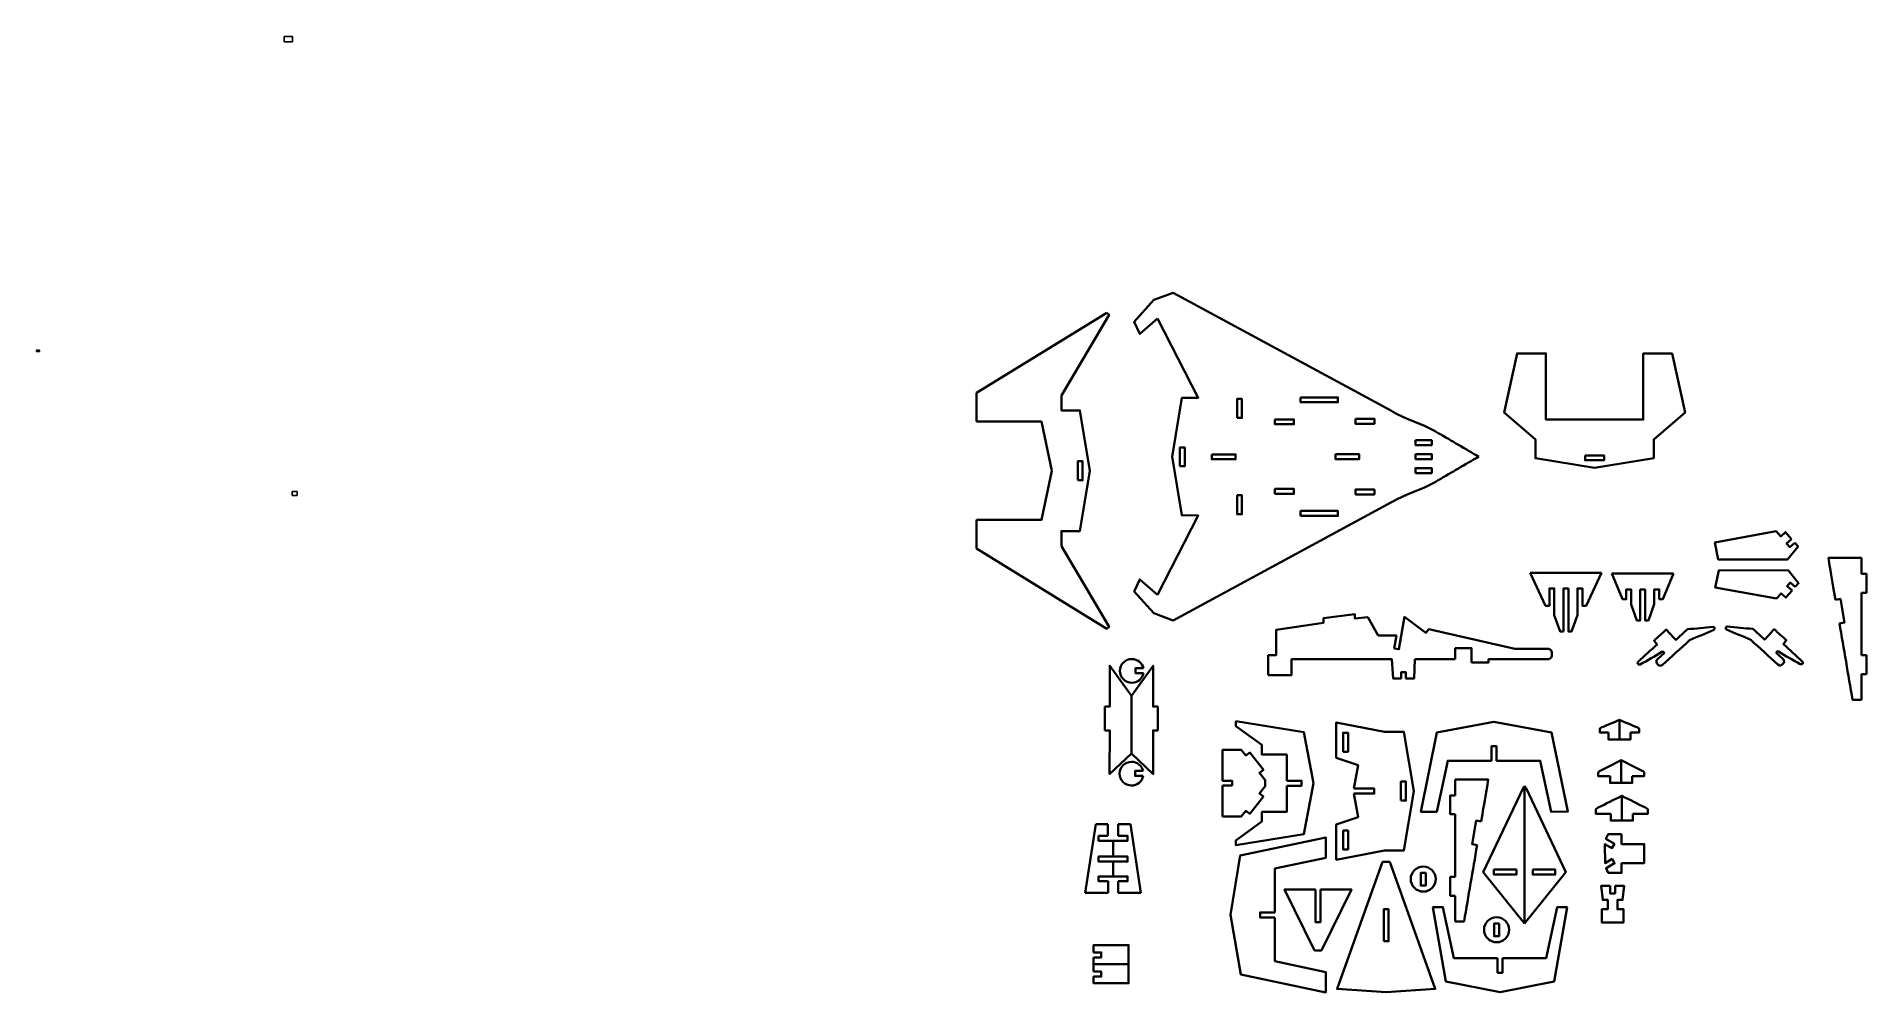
# Model space of a CAD drawing. Header units: inches. Extents: x -21.3 to 51.9, y -13.1 to 25.1.
import ezdxf

# ---------------------------------------------------------------- set-up
doc = ezdxf.new("R2010")
doc.units = ezdxf.units.IN
doc.header["$MEASUREMENT"] = 0
doc.header["$XCLIPFRAME"] = 0
doc.layers.add('Layer 1', color=7, linetype='Continuous')
picture_1 = doc.add_image_def('image1.png', size_in_pixel=(1729, 1073))
picture_2 = doc.add_image_def('image2.png', size_in_pixel=(576, 294))
picture_3 = doc.add_image_def('image3.png', size_in_pixel=(1073, 847))

msp = doc.modelspace()

# ---------------------------------------------------------------- linework, layer by layer
at = {"layer": 'Layer 1', "color": 1, "lineweight": 35}
for points, knots in [([(23.532, 13.851), (23.532, 13.851), (22.826, 13.236), (22.826, 13.236), (22.826, 13.236), (22.826, 13.236), (22.608, 13.719), (22.608, 13.719), (22.608, 13.719), (22.608, 13.719), (23.392, 14.592), (23.392, 14.592), (23.392, 14.592), (23.392, 14.592), (24.159, 14.877), (24.159, 14.877)], [0, 0, 0, 0, 0.25, 0.25, 0.25, 0.25, 0.5, 0.5, 0.5, 0.5, 0.75, 0.75, 0.75, 0.75, 1, 1, 1, 1]), ([(19.693, 10.779), (19.693, 10.779), (21.596, 14.003), (21.596, 14.003), (21.596, 14.003), (21.596, 14.003), (21.514, 14.085), (21.514, 14.085)], [0, 0, 0, 0, 0.5, 0.5, 0.5, 0.5, 1, 1, 1, 1]), ([(23.532, 13.851), (23.532, 13.851), (25.161, 10.683), (25.161, 10.683), (25.161, 10.683), (25.161, 10.683), (24.506, 10.675), (24.506, 10.675), (24.506, 10.675), (24.506, 10.675), (24.124, 8.321), (24.124, 8.321)], [0, 0, 0, 0, 0.333333, 0.333333, 0.333333, 0.333333, 0.666667, 0.666667, 0.666667, 0.666667, 1, 1, 1, 1]), ([(41.012, 7.887), (41.012, 7.887), (38.646, 8.261), (38.646, 8.261), (38.646, 8.261), (38.646, 8.261), (38.646, 9.017), (38.646, 9.017), (38.646, 9.017), (38.646, 9.017), (37.391, 10.093), (37.391, 10.093), (37.391, 10.093), (37.391, 10.093), (37.913, 12.455), (37.913, 12.455), (37.913, 12.455), (37.913, 12.455), (39.067, 12.455), (39.067, 12.455), (39.067, 12.455), (39.067, 12.455), (39.067, 9.812), (39.067, 9.812), (39.067, 9.812), (39.067, 9.812), (41.012, 9.812), (41.012, 9.812)], [0, 0, 0, 0, 0.142857, 0.142857, 0.142857, 0.142857, 0.285714, 0.285714, 0.285714, 0.285714, 0.428571, 0.428571, 0.428571, 0.428571, 0.571429, 0.571429, 0.571429, 0.571429, 0.714286, 0.714286, 0.714286, 0.714286, 0.857143, 0.857143, 0.857143, 0.857143, 1, 1, 1, 1]), ([(41.012, 7.887), (41.012, 7.887), (43.379, 8.261), (43.379, 8.261), (43.379, 8.261), (43.379, 8.261), (43.379, 9.017), (43.379, 9.017), (43.379, 9.017), (43.379, 9.017), (44.634, 10.093), (44.634, 10.093), (44.634, 10.093), (44.634, 10.093), (44.111, 12.455), (44.111, 12.455), (44.111, 12.455), (44.111, 12.455), (42.958, 12.455), (42.958, 12.455), (42.958, 12.455), (42.958, 12.455), (42.958, 9.812), (42.958, 9.812), (42.958, 9.812), (42.958, 9.812), (41.012, 9.812), (41.012, 9.812)], [0, 0, 0, 0, 0.142857, 0.142857, 0.142857, 0.142857, 0.285714, 0.285714, 0.285714, 0.285714, 0.428571, 0.428571, 0.428571, 0.428571, 0.571429, 0.571429, 0.571429, 0.571429, 0.714286, 0.714286, 0.714286, 0.714286, 0.857143, 0.857143, 0.857143, 0.857143, 1, 1, 1, 1]), ([(20.835, 7.763), (20.835, 7.763), (20.434, 10.176), (20.434, 10.176), (20.434, 10.176), (20.434, 10.176), (19.693, 10.176), (19.693, 10.176), (19.693, 10.176), (19.693, 10.176), (19.693, 10.779), (19.693, 10.779)], [0, 0, 0, 0, 0.333333, 0.333333, 0.333333, 0.333333, 0.666667, 0.666667, 0.666667, 0.666667, 1, 1, 1, 1]), ([(26.715, 9.875), (26.715, 9.875), (26.715, 10.633), (26.715, 10.633), (26.715, 10.633), (26.715, 10.633), (26.912, 10.633), (26.912, 10.633), (26.912, 10.633), (26.912, 10.633), (26.912, 9.875), (26.912, 9.875), (26.912, 9.875), (26.912, 9.875), (26.715, 9.875), (26.715, 9.875)], [0, 0, 0, 0, 0.25, 0.25, 0.25, 0.25, 0.5, 0.5, 0.5, 0.5, 0.75, 0.75, 0.75, 0.75, 1, 1, 1, 1]), ([(29.257, 10.697), (29.257, 10.697), (30.75, 10.697), (30.75, 10.697), (30.75, 10.697), (30.75, 10.697), (30.75, 10.5), (30.75, 10.5), (30.75, 10.5), (30.75, 10.5), (29.257, 10.5), (29.257, 10.5), (29.257, 10.5), (29.257, 10.5), (29.257, 10.697), (29.257, 10.697)], [0, 0, 0, 0, 0.25, 0.25, 0.25, 0.25, 0.5, 0.5, 0.5, 0.5, 0.75, 0.75, 0.75, 0.75, 1, 1, 1, 1]), ([(19.312, 7.763), (19.312, 7.763), (18.894, 9.728), (18.894, 9.728), (18.894, 9.728), (18.894, 9.728), (16.295, 9.728), (16.295, 9.728)], [0, 0, 0, 0, 0.5, 0.5, 0.5, 0.5, 1, 1, 1, 1]), ([(28.233, 9.819), (28.233, 9.819), (28.99, 9.819), (28.99, 9.819), (28.99, 9.819), (28.99, 9.819), (28.99, 9.623), (28.99, 9.623), (28.99, 9.623), (28.99, 9.623), (28.233, 9.623), (28.233, 9.623), (28.233, 9.623), (28.233, 9.623), (28.233, 9.819), (28.233, 9.819)], [0, 0, 0, 0, 0.25, 0.25, 0.25, 0.25, 0.5, 0.5, 0.5, 0.5, 0.75, 0.75, 0.75, 0.75, 1, 1, 1, 1]), ([(31.452, 9.842), (31.452, 9.842), (32.209, 9.842), (32.209, 9.842), (32.209, 9.842), (32.209, 9.842), (32.209, 9.645), (32.209, 9.645), (32.209, 9.645), (32.209, 9.645), (31.452, 9.645), (31.452, 9.645), (31.452, 9.645), (31.452, 9.645), (31.452, 9.842), (31.452, 9.842)], [0, 0, 0, 0, 0.25, 0.25, 0.25, 0.25, 0.5, 0.5, 0.5, 0.5, 0.75, 0.75, 0.75, 0.75, 1, 1, 1, 1]), ([(32.886, 10.157), (33.123, 10.019), (33.39, 9.891), (33.689, 9.775), (33.689, 9.775), (34.21, 9.568), (34.567, 9.4), (34.761, 9.272), (34.761, 9.272), (35.3, 8.957), (35.839, 8.643), (36.379, 8.329)], [0, 0, 0, 0, 0.333333, 0.333333, 0.333333, 0.333333, 0.666667, 0.666667, 0.666667, 0.666667, 1, 1, 1, 1]), ([(33.847, 8.985), (33.847, 8.985), (34.504, 8.985), (34.504, 8.985), (34.504, 8.985), (34.504, 8.985), (34.504, 8.788), (34.504, 8.788), (34.504, 8.788), (34.504, 8.788), (33.847, 8.788), (33.847, 8.788), (33.847, 8.788), (33.847, 8.788), (33.847, 8.985), (33.847, 8.985)], [0, 0, 0, 0, 0.25, 0.25, 0.25, 0.25, 0.5, 0.5, 0.5, 0.5, 0.75, 0.75, 0.75, 0.75, 1, 1, 1, 1]), ([(20.343, 7.385), (20.343, 7.385), (20.343, 8.142), (20.343, 8.142), (20.343, 8.142), (20.343, 8.142), (20.54, 8.142), (20.54, 8.142), (20.54, 8.142), (20.54, 8.142), (20.54, 7.385), (20.54, 7.385), (20.54, 7.385), (20.54, 7.385), (20.343, 7.385), (20.343, 7.385)], [0, 0, 0, 0, 0.25, 0.25, 0.25, 0.25, 0.5, 0.5, 0.5, 0.5, 0.75, 0.75, 0.75, 0.75, 1, 1, 1, 1]), ([(23.532, 2.806), (23.532, 2.806), (25.161, 5.974), (25.161, 5.974), (25.161, 5.974), (25.161, 5.974), (24.506, 5.982), (24.506, 5.982), (24.506, 5.982), (24.506, 5.982), (24.124, 8.336), (24.124, 8.336)], [0, 0, 0, 0, 0.333333, 0.333333, 0.333333, 0.333333, 0.666667, 0.666667, 0.666667, 0.666667, 1, 1, 1, 1]), ([(24.428, 7.943), (24.428, 7.943), (24.428, 8.7), (24.428, 8.7), (24.428, 8.7), (24.428, 8.7), (24.625, 8.7), (24.625, 8.7), (24.625, 8.7), (24.625, 8.7), (24.625, 7.943), (24.625, 7.943), (24.625, 7.943), (24.625, 7.943), (24.428, 7.943), (24.428, 7.943)], [0, 0, 0, 0, 0.25, 0.25, 0.25, 0.25, 0.5, 0.5, 0.5, 0.5, 0.75, 0.75, 0.75, 0.75, 1, 1, 1, 1]), ([(25.703, 8.42), (25.703, 8.42), (26.654, 8.42), (26.654, 8.42), (26.654, 8.42), (26.654, 8.42), (26.654, 8.223), (26.654, 8.223), (26.654, 8.223), (26.654, 8.223), (25.703, 8.223), (25.703, 8.223), (25.703, 8.223), (25.703, 8.223), (25.703, 8.42), (25.703, 8.42)], [0, 0, 0, 0, 0.25, 0.25, 0.25, 0.25, 0.5, 0.5, 0.5, 0.5, 0.75, 0.75, 0.75, 0.75, 1, 1, 1, 1]), ([(30.649, 8.424), (30.649, 8.424), (31.6, 8.424), (31.6, 8.424), (31.6, 8.424), (31.6, 8.424), (31.6, 8.227), (31.6, 8.227), (31.6, 8.227), (31.6, 8.227), (30.649, 8.227), (30.649, 8.227), (30.649, 8.227), (30.649, 8.227), (30.649, 8.424), (30.649, 8.424)], [0, 0, 0, 0, 0.25, 0.25, 0.25, 0.25, 0.5, 0.5, 0.5, 0.5, 0.75, 0.75, 0.75, 0.75, 1, 1, 1, 1]), ([(32.886, 6.501), (33.123, 6.638), (33.39, 6.766), (33.689, 6.882), (33.689, 6.882), (34.21, 7.089), (34.567, 7.257), (34.761, 7.385), (34.761, 7.385), (35.3, 7.7), (35.839, 8.014), (36.379, 8.329)], [0, 0, 0, 0, 0.333333, 0.333333, 0.333333, 0.333333, 0.666667, 0.666667, 0.666667, 0.666667, 1, 1, 1, 1]), ([(33.853, 8.425), (33.853, 8.425), (34.51, 8.425), (34.51, 8.425), (34.51, 8.425), (34.51, 8.425), (34.51, 8.229), (34.51, 8.229), (34.51, 8.229), (34.51, 8.229), (33.853, 8.229), (33.853, 8.229), (33.853, 8.229), (33.853, 8.229), (33.853, 8.425), (33.853, 8.425)], [0, 0, 0, 0, 0.25, 0.25, 0.25, 0.25, 0.5, 0.5, 0.5, 0.5, 0.75, 0.75, 0.75, 0.75, 1, 1, 1, 1]), ([(40.634, 8.377), (40.634, 8.377), (41.391, 8.377), (41.391, 8.377), (41.391, 8.377), (41.391, 8.377), (41.391, 8.181), (41.391, 8.181), (41.391, 8.181), (41.391, 8.181), (40.634, 8.181), (40.634, 8.181), (40.634, 8.181), (40.634, 8.181), (40.634, 8.377), (40.634, 8.377)], [0, 0, 0, 0, 0.25, 0.25, 0.25, 0.25, 0.5, 0.5, 0.5, 0.5, 0.75, 0.75, 0.75, 0.75, 1, 1, 1, 1]), ([(19.312, 7.763), (19.312, 7.763), (18.894, 5.799), (18.894, 5.799), (18.894, 5.799), (18.894, 5.799), (16.295, 5.799), (16.295, 5.799)], [0, 0, 0, 0, 0.5, 0.5, 0.5, 0.5, 1, 1, 1, 1]), ([(20.835, 7.763), (20.835, 7.763), (20.434, 5.35), (20.434, 5.35), (20.434, 5.35), (20.434, 5.35), (19.693, 5.35), (19.693, 5.35), (19.693, 5.35), (19.693, 5.35), (19.693, 4.747), (19.693, 4.747)], [0, 0, 0, 0, 0.333333, 0.333333, 0.333333, 0.333333, 0.666667, 0.666667, 0.666667, 0.666667, 1, 1, 1, 1]), ([(33.847, 7.672), (33.847, 7.672), (34.504, 7.672), (34.504, 7.672), (34.504, 7.672), (34.504, 7.672), (34.504, 7.869), (34.504, 7.869), (34.504, 7.869), (34.504, 7.869), (33.847, 7.869), (33.847, 7.869), (33.847, 7.869), (33.847, 7.869), (33.847, 7.672), (33.847, 7.672)], [0, 0, 0, 0, 0.25, 0.25, 0.25, 0.25, 0.5, 0.5, 0.5, 0.5, 0.75, 0.75, 0.75, 0.75, 1, 1, 1, 1]), ([(26.715, 6.782), (26.715, 6.782), (26.715, 6.025), (26.715, 6.025), (26.715, 6.025), (26.715, 6.025), (26.912, 6.025), (26.912, 6.025), (26.912, 6.025), (26.912, 6.025), (26.912, 6.782), (26.912, 6.782), (26.912, 6.782), (26.912, 6.782), (26.715, 6.782), (26.715, 6.782)], [0, 0, 0, 0, 0.25, 0.25, 0.25, 0.25, 0.5, 0.5, 0.5, 0.5, 0.75, 0.75, 0.75, 0.75, 1, 1, 1, 1]), ([(28.233, 6.838), (28.233, 6.838), (28.99, 6.838), (28.99, 6.838), (28.99, 6.838), (28.99, 6.838), (28.99, 7.034), (28.99, 7.034), (28.99, 7.034), (28.99, 7.034), (28.233, 7.034), (28.233, 7.034), (28.233, 7.034), (28.233, 7.034), (28.233, 6.838), (28.233, 6.838)], [0, 0, 0, 0, 0.25, 0.25, 0.25, 0.25, 0.5, 0.5, 0.5, 0.5, 0.75, 0.75, 0.75, 0.75, 1, 1, 1, 1]), ([(31.452, 6.815), (31.452, 6.815), (32.209, 6.815), (32.209, 6.815), (32.209, 6.815), (32.209, 6.815), (32.209, 7.012), (32.209, 7.012), (32.209, 7.012), (32.209, 7.012), (31.452, 7.012), (31.452, 7.012), (31.452, 7.012), (31.452, 7.012), (31.452, 6.815), (31.452, 6.815)], [0, 0, 0, 0, 0.25, 0.25, 0.25, 0.25, 0.5, 0.5, 0.5, 0.5, 0.75, 0.75, 0.75, 0.75, 1, 1, 1, 1]), ([(29.257, 5.96), (29.257, 5.96), (30.75, 5.96), (30.75, 5.96), (30.75, 5.96), (30.75, 5.96), (30.75, 6.157), (30.75, 6.157), (30.75, 6.157), (30.75, 6.157), (29.257, 6.157), (29.257, 6.157), (29.257, 6.157), (29.257, 6.157), (29.257, 5.96), (29.257, 5.96)], [0, 0, 0, 0, 0.25, 0.25, 0.25, 0.25, 0.5, 0.5, 0.5, 0.5, 0.75, 0.75, 0.75, 0.75, 1, 1, 1, 1]), ([(49.022, 4.883), (49.022, 4.883), (49.15, 4.736), (49.15, 4.736), (49.15, 4.736), (49.15, 4.736), (48.731, 4.216), (48.731, 4.216), (48.731, 4.216), (48.731, 4.216), (45.959, 4.22), (45.959, 4.22), (45.959, 4.22), (45.959, 4.22), (45.823, 4.898), (45.823, 4.898), (45.823, 4.898), (45.823, 4.898), (48.271, 5.343), (48.271, 5.343), (48.271, 5.343), (48.271, 5.343), (48.454, 5.138), (48.454, 5.138), (48.454, 5.138), (48.454, 5.138), (48.647, 5.31), (48.647, 5.31), (48.647, 5.31), (48.647, 5.31), (48.892, 5.031), (48.892, 5.031)], [0, 0, 0, 0, 0.125, 0.125, 0.125, 0.125, 0.25, 0.25, 0.25, 0.25, 0.375, 0.375, 0.375, 0.375, 0.5, 0.5, 0.5, 0.5, 0.625, 0.625, 0.625, 0.625, 0.75, 0.75, 0.75, 0.75, 0.875, 0.875, 0.875, 0.875, 1, 1, 1, 1]), ([(19.693, 4.747), (19.693, 4.747), (21.596, 1.523), (21.596, 1.523), (21.596, 1.523), (21.596, 1.523), (21.514, 1.441), (21.514, 1.441)], [0, 0, 0, 0, 0.5, 0.5, 0.5, 0.5, 1, 1, 1, 1]), ([(48.892, 5.031), (48.892, 5.031), (48.693, 4.858), (48.693, 4.858), (48.693, 4.858), (48.693, 4.858), (48.823, 4.709), (48.823, 4.709), (48.823, 4.709), (48.823, 4.709), (49.022, 4.883), (49.022, 4.883)], [0, 0, 0, 0, 0.333333, 0.333333, 0.333333, 0.333333, 0.666667, 0.666667, 0.666667, 0.666667, 1, 1, 1, 1]), ([(39.866, 3.053), (39.791, 3.053), (39.843, 3.053), (39.767, 3.053), (39.767, 3.053), (39.767, 3.053), (39.767, 1.341), (39.767, 1.341), (39.767, 1.341), (39.767, 1.341), (39.636, 1.341), (39.636, 1.341), (39.636, 1.341), (39.636, 1.341), (39.403, 1.985), (39.403, 1.985), (39.403, 1.985), (39.403, 1.985), (39.403, 3.056), (39.403, 3.056), (39.403, 3.056), (39.403, 3.056), (39.206, 3.056), (39.206, 3.056), (39.206, 3.056), (39.206, 3.056), (39.206, 2.367), (39.206, 2.367), (39.206, 2.367), (39.206, 2.367), (39.056, 2.367), (39.056, 2.367), (39.056, 2.367), (39.056, 2.367), (38.439, 3.688), (38.439, 3.688)], [0, 0, 0, 0, 0.111111, 0.111111, 0.111111, 0.111111, 0.222222, 0.222222, 0.222222, 0.222222, 0.333333, 0.333333, 0.333333, 0.333333, 0.444444, 0.444444, 0.444444, 0.444444, 0.555556, 0.555556, 0.555556, 0.555556, 0.666667, 0.666667, 0.666667, 0.666667, 0.777778, 0.777778, 0.777778, 0.777778, 0.888889, 0.888889, 0.888889, 0.888889, 1, 1, 1, 1]), ([(39.866, 3.053), (39.941, 3.053), (39.889, 3.053), (39.964, 3.053), (39.964, 3.053), (39.964, 3.053), (39.964, 1.341), (39.964, 1.341), (39.964, 1.341), (39.964, 1.341), (40.096, 1.341), (40.096, 1.341), (40.096, 1.341), (40.096, 1.341), (40.329, 1.984), (40.329, 1.984), (40.329, 1.984), (40.329, 1.984), (40.329, 3.056), (40.329, 3.056), (40.329, 3.056), (40.329, 3.056), (40.526, 3.056), (40.526, 3.056), (40.526, 3.056), (40.526, 3.056), (40.526, 2.367), (40.526, 2.367), (40.526, 2.367), (40.526, 2.367), (40.676, 2.367), (40.676, 2.367), (40.676, 2.367), (40.676, 2.367), (41.292, 3.688), (41.292, 3.688)], [0, 0, 0, 0, 0.111111, 0.111111, 0.111111, 0.111111, 0.222222, 0.222222, 0.222222, 0.222222, 0.333333, 0.333333, 0.333333, 0.333333, 0.444444, 0.444444, 0.444444, 0.444444, 0.555556, 0.555556, 0.555556, 0.555556, 0.666667, 0.666667, 0.666667, 0.666667, 0.777778, 0.777778, 0.777778, 0.777778, 0.888889, 0.888889, 0.888889, 0.888889, 1, 1, 1, 1]), ([(49.038, 3.117), (49.038, 3.117), (49.167, 3.263), (49.167, 3.263), (49.167, 3.263), (49.167, 3.263), (48.747, 3.783), (48.747, 3.783), (48.747, 3.783), (48.747, 3.783), (45.976, 3.779), (45.976, 3.779), (45.976, 3.779), (45.976, 3.779), (45.84, 3.101), (45.84, 3.101), (45.84, 3.101), (45.84, 3.101), (48.287, 2.657), (48.287, 2.657), (48.287, 2.657), (48.287, 2.657), (48.471, 2.861), (48.471, 2.861), (48.471, 2.861), (48.471, 2.861), (48.664, 2.69), (48.664, 2.69), (48.664, 2.69), (48.664, 2.69), (48.908, 2.969), (48.908, 2.969)], [0, 0, 0, 0, 0.125, 0.125, 0.125, 0.125, 0.25, 0.25, 0.25, 0.25, 0.375, 0.375, 0.375, 0.375, 0.5, 0.5, 0.5, 0.5, 0.625, 0.625, 0.625, 0.625, 0.75, 0.75, 0.75, 0.75, 0.875, 0.875, 0.875, 0.875, 1, 1, 1, 1]), ([(50.646, 2.604), (50.497, 3.477), (50.509, 3.406), (50.36, 4.28), (50.36, 4.28), (50.801, 4.28), (51.242, 4.28), (51.683, 4.28)], [0, 0, 0, 0, 0.5, 0.5, 0.5, 0.5, 1, 1, 1, 1]), ([(23.532, 2.806), (23.532, 2.806), (22.826, 3.421), (22.826, 3.421), (22.826, 3.421), (22.826, 3.421), (22.608, 2.938), (22.608, 2.938), (22.608, 2.938), (22.608, 2.938), (23.392, 2.065), (23.392, 2.065), (23.392, 2.065), (23.392, 2.065), (24.159, 1.78), (24.159, 1.78)], [0, 0, 0, 0, 0.25, 0.25, 0.25, 0.25, 0.5, 0.5, 0.5, 0.5, 0.75, 0.75, 0.75, 0.75, 1, 1, 1, 1]), ([(41.703, 3.657), (41.703, 3.657), (42.132, 2.623), (42.132, 2.623), (42.132, 2.623), (42.132, 2.623), (42.276, 2.623), (42.276, 2.623), (42.276, 2.623), (42.276, 2.623), (42.276, 3.017), (42.276, 3.017), (42.276, 3.017), (42.276, 3.017), (42.473, 3.017), (42.473, 3.017), (42.473, 3.017), (42.473, 3.017), (42.473, 2.419), (42.473, 2.419), (42.473, 2.419), (42.473, 2.419), (42.703, 1.781), (42.703, 1.781), (42.703, 1.781), (42.703, 1.781), (42.838, 1.781), (42.838, 1.781), (42.838, 1.781), (42.838, 1.781), (42.838, 3.013), (42.838, 3.013), (42.838, 3.013), (42.913, 3.013), (42.861, 3.013), (42.936, 3.013)], [0, 0, 0, 0, 0.111111, 0.111111, 0.111111, 0.111111, 0.222222, 0.222222, 0.222222, 0.222222, 0.333333, 0.333333, 0.333333, 0.333333, 0.444444, 0.444444, 0.444444, 0.444444, 0.555556, 0.555556, 0.555556, 0.555556, 0.666667, 0.666667, 0.666667, 0.666667, 0.777778, 0.777778, 0.777778, 0.777778, 0.888889, 0.888889, 0.888889, 0.888889, 1, 1, 1, 1]), ([(44.166, 3.657), (44.166, 3.657), (43.743, 2.631), (43.743, 2.631), (43.743, 2.631), (43.743, 2.631), (43.596, 2.631), (43.596, 2.631), (43.596, 2.631), (43.596, 2.631), (43.596, 3.017), (43.596, 3.017), (43.596, 3.017), (43.596, 3.017), (43.399, 3.017), (43.399, 3.017), (43.399, 3.017), (43.399, 3.017), (43.399, 2.434), (43.399, 2.434), (43.399, 2.434), (43.399, 2.434), (43.163, 1.781), (43.163, 1.781), (43.163, 1.781), (43.163, 1.781), (43.035, 1.781), (43.035, 1.781), (43.035, 1.781), (43.035, 1.781), (43.035, 3.013), (43.035, 3.013), (43.035, 3.013), (42.959, 3.013), (43.011, 3.013), (42.936, 3.013)], [0, 0, 0, 0, 0.111111, 0.111111, 0.111111, 0.111111, 0.222222, 0.222222, 0.222222, 0.222222, 0.333333, 0.333333, 0.333333, 0.333333, 0.444444, 0.444444, 0.444444, 0.444444, 0.555556, 0.555556, 0.555556, 0.555556, 0.666667, 0.666667, 0.666667, 0.666667, 0.777778, 0.777778, 0.777778, 0.777778, 0.888889, 0.888889, 0.888889, 0.888889, 1, 1, 1, 1]), ([(48.908, 2.969), (48.908, 2.969), (48.71, 3.142), (48.71, 3.142), (48.71, 3.142), (48.71, 3.142), (48.839, 3.29), (48.839, 3.29), (48.839, 3.29), (48.839, 3.29), (49.038, 3.117), (49.038, 3.117)], [0, 0, 0, 0, 0.333333, 0.333333, 0.333333, 0.333333, 0.666667, 0.666667, 0.666667, 0.666667, 1, 1, 1, 1]), ([(51.683, 2.888), (51.683, 2.888), (51.882, 2.888), (51.882, 2.888), (51.882, 2.888), (51.882, 2.888), (51.882, 3.644), (51.882, 3.644), (51.882, 3.644), (51.882, 3.644), (51.683, 3.644), (51.683, 3.644)], [0, 0, 0, 0, 0.333333, 0.333333, 0.333333, 0.333333, 0.666667, 0.666667, 0.666667, 0.666667, 1, 1, 1, 1]), ([(50.807, 1.659), (50.807, 1.659), (51.003, 1.692), (51.003, 1.692), (51.003, 1.692), (51.003, 1.692), (50.842, 2.637), (50.842, 2.637), (50.842, 2.637), (50.842, 2.637), (50.646, 2.604), (50.646, 2.604)], [0, 0, 0, 0, 0.333333, 0.333333, 0.333333, 0.333333, 0.666667, 0.666667, 0.666667, 0.666667, 1, 1, 1, 1]), ([(27.959, 0.39), (27.959, 0.39), (28.286, 0.39), (28.286, 0.39), (28.286, 0.39), (28.286, 0.39), (28.286, 1.403), (28.286, 1.403), (28.286, 1.403), (28.286, 1.403), (30.173, 1.684), (30.173, 1.684), (30.173, 1.684), (30.173, 1.684), (30.173, 1.871), (30.173, 1.871), (30.173, 1.871), (30.173, 1.871), (31.428, 2.027), (31.428, 2.027), (31.428, 2.027), (31.428, 2.027), (31.428, 1.855), (31.428, 1.855), (31.428, 1.855), (31.428, 1.855), (31.942, 1.91), (31.942, 1.91), (31.942, 1.91), (31.942, 1.91), (32.363, 1.177), (32.363, 1.177), (32.363, 1.177), (32.363, 1.177), (33.088, 1.177), (33.088, 1.177), (33.088, 1.177), (33.088, 1.177), (33.002, 0.655), (33.002, 0.655), (33.002, 0.655), (33.002, 0.655), (33.189, 0.624), (33.189, 0.624), (33.189, 0.624), (33.189, 0.624), (33.408, 1.918), (33.408, 1.918), (33.408, 1.918), (33.408, 1.918), (34.265, 1.279), (34.265, 1.279), (34.265, 1.279), (34.265, 1.279), (34.39, 1.435), (34.39, 1.435), (34.39, 1.435), (34.39, 1.435), (37.82, 0.639), (37.82, 0.639), (37.82, 0.639), (37.82, 0.639), (39.168, 0.639), (39.168, 0.639)], [0, 0, 0, 0, 0.0625, 0.0625, 0.0625, 0.0625, 0.125, 0.125, 0.125, 0.125, 0.1875, 0.1875, 0.1875, 0.1875, 0.25, 0.25, 0.25, 0.25, 0.3125, 0.3125, 0.3125, 0.3125, 0.375, 0.375, 0.375, 0.375, 0.4375, 0.4375, 0.4375, 0.4375, 0.5, 0.5, 0.5, 0.5, 0.5625, 0.5625, 0.5625, 0.5625, 0.625, 0.625, 0.625, 0.625, 0.6875, 0.6875, 0.6875, 0.6875, 0.75, 0.75, 0.75, 0.75, 0.8125, 0.8125, 0.8125, 0.8125, 0.875, 0.875, 0.875, 0.875, 0.9375, 0.9375, 0.9375, 0.9375, 1, 1, 1, 1]), ([(43.726, -0.003), (43.647, -0.055), (43.581, -0.045), (43.528, 0.028), (43.528, 0.028), (43.478, 0.084), (43.47, 0.142), (43.504, 0.203), (43.504, 0.203), (43.594, 0.284), (43.683, 0.364), (43.773, 0.445), (43.773, 0.445), (43.801, 0.47), (43.803, 0.493), (43.778, 0.513), (43.778, 0.513), (43.76, 0.537), (43.736, 0.539), (43.708, 0.518), (43.708, 0.518), (43.418, 0.35), (43.129, 0.182), (42.84, 0.014), (42.84, 0.014), (42.799, 0.003), (42.769, 0.009), (42.752, 0.032), (42.752, 0.032), (42.727, 0.065), (42.728, 0.097), (42.756, 0.127), (42.756, 0.127), (43.008, 0.358), (43.26, 0.59), (43.512, 0.821), (43.512, 0.821), (43.471, 0.87), (43.43, 0.918), (43.389, 0.967), (43.389, 0.967), (43.552, 1.116), (43.715, 1.265), (43.878, 1.413), (43.878, 1.413), (44.007, 1.274), (44.136, 1.135), (44.264, 0.996), (44.264, 0.996), (44.418, 1.139), (44.572, 1.282), (44.726, 1.425), (44.726, 1.425), (45.067, 1.456), (45.408, 1.487), (45.749, 1.519), (45.749, 1.519), (45.787, 1.522), (45.809, 1.511), (45.813, 1.484), (45.813, 1.484), (45.823, 1.447), (45.813, 1.421), (45.786, 1.406), (45.786, 1.406), (45.46, 1.265), (45.134, 1.125), (44.808, 0.985), (44.808, 0.985), (44.447, 0.655), (44.087, 0.326), (43.726, -0.003)], [0, 0, 0, 0, 0.055556, 0.055556, 0.055556, 0.055556, 0.111111, 0.111111, 0.111111, 0.111111, 0.166667, 0.166667, 0.166667, 0.166667, 0.222222, 0.222222, 0.222222, 0.222222, 0.277778, 0.277778, 0.277778, 0.277778, 0.333333, 0.333333, 0.333333, 0.333333, 0.388889, 0.388889, 0.388889, 0.388889, 0.444444, 0.444444, 0.444444, 0.444444, 0.5, 0.5, 0.5, 0.5, 0.555556, 0.555556, 0.555556, 0.555556, 0.611111, 0.611111, 0.611111, 0.611111, 0.666667, 0.666667, 0.666667, 0.666667, 0.722222, 0.722222, 0.722222, 0.722222, 0.777778, 0.777778, 0.777778, 0.777778, 0.833333, 0.833333, 0.833333, 0.833333, 0.888889, 0.888889, 0.888889, 0.888889, 0.944444, 0.944444, 0.944444, 0.944444, 1, 1, 1, 1]), ([(48.347, 0.01), (48.426, -0.042), (48.492, -0.032), (48.546, 0.041), (48.546, 0.041), (48.595, 0.097), (48.603, 0.156), (48.569, 0.217), (48.569, 0.217), (48.479, 0.297), (48.39, 0.378), (48.3, 0.458), (48.3, 0.458), (48.272, 0.483), (48.27, 0.506), (48.295, 0.526), (48.295, 0.526), (48.313, 0.55), (48.337, 0.552), (48.365, 0.531), (48.365, 0.531), (48.655, 0.363), (48.944, 0.195), (49.234, 0.028), (49.234, 0.028), (49.274, 0.017), (49.304, 0.022), (49.321, 0.045), (49.321, 0.045), (49.346, 0.078), (49.345, 0.11), (49.317, 0.141), (49.317, 0.141), (49.065, 0.372), (48.813, 0.603), (48.561, 0.834), (48.561, 0.834), (48.602, 0.883), (48.643, 0.932), (48.684, 0.981), (48.684, 0.981), (48.521, 1.129), (48.358, 1.278), (48.195, 1.427), (48.195, 1.427), (48.066, 1.288), (47.938, 1.149), (47.809, 1.01), (47.809, 1.01), (47.655, 1.153), (47.501, 1.296), (47.347, 1.438), (47.347, 1.438), (47.006, 1.47), (46.665, 1.501), (46.324, 1.532), (46.324, 1.532), (46.286, 1.536), (46.264, 1.524), (46.26, 1.497), (46.26, 1.497), (46.251, 1.461), (46.26, 1.435), (46.287, 1.419), (46.287, 1.419), (46.613, 1.279), (46.939, 1.138), (47.265, 0.998), (47.265, 0.998), (47.626, 0.669), (47.986, 0.339), (48.347, 0.01)], [0, 0, 0, 0, 0.055556, 0.055556, 0.055556, 0.055556, 0.111111, 0.111111, 0.111111, 0.111111, 0.166667, 0.166667, 0.166667, 0.166667, 0.222222, 0.222222, 0.222222, 0.222222, 0.277778, 0.277778, 0.277778, 0.277778, 0.333333, 0.333333, 0.333333, 0.333333, 0.388889, 0.388889, 0.388889, 0.388889, 0.444444, 0.444444, 0.444444, 0.444444, 0.5, 0.5, 0.5, 0.5, 0.555556, 0.555556, 0.555556, 0.555556, 0.611111, 0.611111, 0.611111, 0.611111, 0.666667, 0.666667, 0.666667, 0.666667, 0.722222, 0.722222, 0.722222, 0.722222, 0.777778, 0.777778, 0.777778, 0.777778, 0.833333, 0.833333, 0.833333, 0.833333, 0.888889, 0.888889, 0.888889, 0.888889, 0.944444, 0.944444, 0.944444, 0.944444, 1, 1, 1, 1]), ([(51.683, -1.395), (51.564, -1.395), (51.445, -1.395), (51.327, -1.395), (51.327, -1.395), (51.153, -0.377), (50.98, 0.64), (50.807, 1.658)], [0, 0, 0, 0, 0.5, 0.5, 0.5, 0.5, 1, 1, 1, 1]), ([(22.973, -0.329), (22.931, -0.549), (22.738, -0.715), (22.507, -0.715), (22.507, -0.715), (22.244, -0.715), (22.032, -0.502), (22.032, -0.24), (22.032, -0.24), (22.032, 0.022), (22.244, 0.235), (22.507, 0.235), (22.507, 0.235), (22.731, 0.235), (22.92, 0.079), (22.969, -0.131)], [0, 0, 0, 0, 0.25, 0.25, 0.25, 0.25, 0.5, 0.5, 0.5, 0.5, 0.75, 0.75, 0.75, 0.75, 1, 1, 1, 1]), ([(27.959, -0.405), (27.959, -0.405), (28.894, -0.405), (28.894, -0.405), (28.894, -0.405), (28.894, -0.405), (28.894, 0.226), (28.894, 0.226), (28.894, 0.226), (28.894, 0.226), (32.901, 0.234), (32.901, 0.234), (32.901, 0.234), (32.901, 0.234), (32.956, -0.538), (32.956, -0.538), (32.956, -0.538), (32.956, -0.538), (33.275, -0.538), (33.275, -0.538), (33.275, -0.538), (33.275, -0.538), (33.275, -0.296), (33.275, -0.296), (33.275, -0.296), (33.275, -0.296), (33.47, -0.296), (33.47, -0.296), (33.47, -0.296), (33.47, -0.296), (33.47, -0.538), (33.47, -0.538)], [0, 0, 0, 0, 0.125, 0.125, 0.125, 0.125, 0.25, 0.25, 0.25, 0.25, 0.375, 0.375, 0.375, 0.375, 0.5, 0.5, 0.5, 0.5, 0.625, 0.625, 0.625, 0.625, 0.75, 0.75, 0.75, 0.75, 0.875, 0.875, 0.875, 0.875, 1, 1, 1, 1]), ([(33.47, -0.538), (33.47, -0.538), (33.793, -0.538), (33.793, -0.538), (33.793, -0.538), (33.793, -0.538), (33.825, 0.234), (33.825, 0.234)], [0, 0, 0, 0, 0.5, 0.5, 0.5, 0.5, 1, 1, 1, 1]), ([(35.442, 0.229), (35.442, 0.229), (35.442, 0.663), (35.442, 0.663), (35.442, 0.663), (35.442, 0.663), (36.097, 0.663), (36.097, 0.663), (36.097, 0.663), (36.097, 0.663), (36.097, 0.094), (36.097, 0.094)], [0, 0, 0, 0, 0.333333, 0.333333, 0.333333, 0.333333, 0.666667, 0.666667, 0.666667, 0.666667, 1, 1, 1, 1]), ([(36.097, 0.094), (36.097, 0.094), (36.767, 0.094), (36.767, 0.094), (36.767, 0.094), (36.767, 0.094), (36.767, 0.23), (36.767, 0.23)], [0, 0, 0, 0, 0.5, 0.5, 0.5, 0.5, 1, 1, 1, 1]), ([(51.683, -0.37), (51.683, -0.37), (51.882, -0.37), (51.882, -0.37), (51.882, -0.37), (51.882, -0.37), (51.882, 0.386), (51.882, 0.386), (51.882, 0.386), (51.882, 0.386), (51.683, 0.386), (51.683, 0.386)], [0, 0, 0, 0, 0.333333, 0.333333, 0.333333, 0.333333, 0.666667, 0.666667, 0.666667, 0.666667, 1, 1, 1, 1]), ([(21.433, -1.669), (21.433, -1.669), (21.624, -1.669), (21.624, -1.669), (21.624, -1.669), (21.624, -1.669), (21.624, -0.032), (21.624, -0.032), (21.624, -0.032), (21.624, -0.032), (22.49, -1.24), (22.49, -1.24), (22.49, -1.24), (22.49, -1.24), (22.49, -2.145), (22.49, -2.145)], [0, 0, 0, 0, 0.25, 0.25, 0.25, 0.25, 0.5, 0.5, 0.5, 0.5, 0.75, 0.75, 0.75, 0.75, 1, 1, 1, 1]), ([(23.546, -1.669), (23.546, -1.669), (23.355, -1.669), (23.355, -1.669), (23.355, -1.669), (23.355, -1.669), (23.355, -0.032), (23.355, -0.032), (23.355, -0.032), (23.355, -0.032), (22.49, -1.24), (22.49, -1.24)], [0, 0, 0, 0, 0.333333, 0.333333, 0.333333, 0.333333, 0.666667, 0.666667, 0.666667, 0.666667, 1, 1, 1, 1]), ([(22.969, -0.132), (22.969, -0.132), (22.651, -0.132), (22.651, -0.132), (22.651, -0.132), (22.651, -0.132), (22.651, -0.329), (22.651, -0.329), (22.651, -0.329), (22.651, -0.329), (22.973, -0.329), (22.973, -0.329)], [0, 0, 0, 0, 0.333333, 0.333333, 0.333333, 0.333333, 0.666667, 0.666667, 0.666667, 0.666667, 1, 1, 1, 1]), ([(21.433, -2.62), (21.433, -2.62), (21.624, -2.62), (21.624, -2.62), (21.624, -2.62), (21.624, -2.62), (21.617, -4.366), (21.617, -4.366), (21.617, -4.366), (21.617, -4.366), (22.49, -3.544), (22.49, -3.544), (22.49, -3.544), (22.49, -3.544), (22.49, -2.145), (22.49, -2.145)], [0, 0, 0, 0, 0.25, 0.25, 0.25, 0.25, 0.5, 0.5, 0.5, 0.5, 0.75, 0.75, 0.75, 0.75, 1, 1, 1, 1]), ([(23.546, -2.62), (23.546, -2.62), (23.355, -2.62), (23.355, -2.62), (23.355, -2.62), (23.355, -2.62), (23.363, -4.366), (23.363, -4.366), (23.363, -4.366), (23.363, -4.366), (22.49, -3.544), (22.49, -3.544), (22.49, -3.544), (22.49, -3.544), (22.49, -2.145), (22.49, -2.145)], [0, 0, 0, 0, 0.25, 0.25, 0.25, 0.25, 0.5, 0.5, 0.5, 0.5, 0.75, 0.75, 0.75, 0.75, 1, 1, 1, 1]), ([(29.771, -4.732), (29.771, -4.732), (29.389, -2.696), (29.389, -2.696), (29.389, -2.696), (29.389, -2.696), (26.668, -2.251), (26.668, -2.251), (26.668, -2.251), (26.668, -2.251), (26.668, -2.446), (26.668, -2.446), (26.668, -2.446), (26.668, -2.446), (27.713, -3.202), (27.713, -3.202), (27.713, -3.202), (27.713, -3.202), (27.712, -3.587), (27.712, -3.587), (27.712, -3.587), (27.712, -3.587), (28.702, -3.585), (28.702, -3.585), (28.702, -3.585), (28.702, -3.585), (28.703, -4.633), (28.703, -4.633)], [0, 0, 0, 0, 0.142857, 0.142857, 0.142857, 0.142857, 0.285714, 0.285714, 0.285714, 0.285714, 0.428571, 0.428571, 0.428571, 0.428571, 0.571429, 0.571429, 0.571429, 0.571429, 0.714286, 0.714286, 0.714286, 0.714286, 0.857143, 0.857143, 0.857143, 0.857143, 1, 1, 1, 1]), ([(33.786, -5.047), (33.786, -5.047), (33.381, -2.67), (33.381, -2.67), (33.381, -2.67), (33.381, -2.67), (32.617, -2.67), (32.617, -2.67), (32.617, -2.67), (32.617, -2.67), (30.683, -2.3), (30.683, -2.3), (30.683, -2.3), (30.683, -2.3), (30.683, -3.711), (30.683, -3.711), (30.683, -3.711), (30.683, -3.711), (31.557, -4.011), (31.557, -4.011), (31.557, -4.011), (31.557, -4.011), (31.381, -4.949), (31.381, -4.949)], [0, 0, 0, 0, 0.166667, 0.166667, 0.166667, 0.166667, 0.333333, 0.333333, 0.333333, 0.333333, 0.5, 0.5, 0.5, 0.5, 0.666667, 0.666667, 0.666667, 0.666667, 0.833333, 0.833333, 0.833333, 0.833333, 1, 1, 1, 1]), ([(30.957, -3.471), (30.957, -3.471), (30.957, -2.714), (30.957, -2.714), (30.957, -2.714), (30.957, -2.714), (31.154, -2.714), (31.154, -2.714), (31.154, -2.714), (31.154, -2.714), (31.154, -3.471), (31.154, -3.471), (31.154, -3.471), (31.154, -3.471), (30.957, -3.471), (30.957, -3.471)], [0, 0, 0, 0, 0.25, 0.25, 0.25, 0.25, 0.5, 0.5, 0.5, 0.5, 0.75, 0.75, 0.75, 0.75, 1, 1, 1, 1]), ([(37.089, -3.835), (37.089, -3.835), (38.839, -3.835), (38.839, -3.835), (38.839, -3.835), (38.839, -3.835), (39.276, -5.87), (39.276, -5.87), (39.276, -5.87), (39.276, -5.87), (39.948, -5.866), (39.948, -5.866), (39.948, -5.866), (39.948, -5.866), (39.284, -2.697), (39.284, -2.697), (39.284, -2.697), (39.284, -2.697), (36.99, -2.28), (36.99, -2.28), (36.99, -2.28), (36.99, -2.28), (34.704, -2.705), (34.704, -2.705), (34.704, -2.705), (34.704, -2.705), (34.067, -5.871), (34.067, -5.871), (34.067, -5.871), (34.067, -5.871), (34.704, -5.87), (34.704, -5.87), (34.704, -5.87), (34.704, -5.87), (35.141, -3.835), (35.141, -3.835), (35.141, -3.835), (35.141, -3.835), (36.892, -3.835), (36.892, -3.835)], [0, 0, 0, 0, 0.1, 0.1, 0.1, 0.1, 0.2, 0.2, 0.2, 0.2, 0.3, 0.3, 0.3, 0.3, 0.4, 0.4, 0.4, 0.4, 0.5, 0.5, 0.5, 0.5, 0.6, 0.6, 0.6, 0.6, 0.7, 0.7, 0.7, 0.7, 0.8, 0.8, 0.8, 0.8, 0.9, 0.9, 0.9, 0.9, 1, 1, 1, 1]), ([(41.563, -2.703), (41.448, -2.703), (41.332, -2.703), (41.216, -2.703), (41.216, -2.703), (41.216, -2.659), (41.216, -2.615), (41.216, -2.57), (41.216, -2.57), (41.21, -2.543), (41.24, -2.519), (41.306, -2.496)], [0, 0, 0, 0, 0.333333, 0.333333, 0.333333, 0.333333, 0.666667, 0.666667, 0.666667, 0.666667, 1, 1, 1, 1]), ([(41.563, -2.703), (41.563, -2.703), (41.563, -2.978), (41.563, -2.978), (41.563, -2.978), (41.563, -2.978), (42.45, -2.978), (42.45, -2.978), (42.45, -2.978), (42.45, -2.978), (42.45, -2.703), (42.45, -2.703)], [0, 0, 0, 0, 0.333333, 0.333333, 0.333333, 0.333333, 0.666667, 0.666667, 0.666667, 0.666667, 1, 1, 1, 1]), ([(42.45, -2.703), (42.566, -2.703), (42.681, -2.703), (42.797, -2.703), (42.797, -2.703), (42.797, -2.659), (42.797, -2.615), (42.797, -2.57), (42.797, -2.57), (42.803, -2.543), (42.774, -2.519), (42.707, -2.496)], [0, 0, 0, 0, 0.333333, 0.333333, 0.333333, 0.333333, 0.666667, 0.666667, 0.666667, 0.666667, 1, 1, 1, 1]), ([(26.139, -4.634), (26.139, -4.634), (26.139, -3.395), (26.139, -3.395), (26.139, -3.395), (26.139, -3.395), (26.883, -3.395), (26.883, -3.395), (26.883, -3.395), (26.883, -3.395), (27.07, -3.617), (27.07, -3.617), (27.07, -3.617), (27.07, -3.617), (27.226, -3.504), (27.226, -3.504), (27.226, -3.504), (27.226, -3.504), (27.768, -4.19), (27.768, -4.19), (27.768, -4.19), (27.768, -4.19), (27.612, -4.319), (27.612, -4.319), (27.612, -4.319), (27.612, -4.319), (27.846, -4.603), (27.846, -4.603), (27.846, -4.603), (27.846, -4.603), (27.846, -4.728), (27.846, -4.728)], [0, 0, 0, 0, 0.125, 0.125, 0.125, 0.125, 0.25, 0.25, 0.25, 0.25, 0.375, 0.375, 0.375, 0.375, 0.5, 0.5, 0.5, 0.5, 0.625, 0.625, 0.625, 0.625, 0.75, 0.75, 0.75, 0.75, 0.875, 0.875, 0.875, 0.875, 1, 1, 1, 1]), ([(37.089, -3.835), (37.089, -3.835), (37.089, -3.244), (37.089, -3.244), (37.089, -3.244), (37.089, -3.244), (36.892, -3.244), (36.892, -3.244), (36.892, -3.244), (36.892, -3.244), (36.892, -3.835), (36.892, -3.835)], [0, 0, 0, 0, 0.333333, 0.333333, 0.333333, 0.333333, 0.666667, 0.666667, 0.666667, 0.666667, 1, 1, 1, 1]), ([(22.962, -4.438), (22.92, -4.658), (22.727, -4.824), (22.495, -4.824), (22.495, -4.824), (22.233, -4.824), (22.02, -4.611), (22.02, -4.349), (22.02, -4.349), (22.02, -4.087), (22.233, -3.874), (22.495, -3.874), (22.495, -3.874), (22.72, -3.874), (22.909, -4.03), (22.958, -4.24)], [0, 0, 0, 0, 0.25, 0.25, 0.25, 0.25, 0.5, 0.5, 0.5, 0.5, 0.75, 0.75, 0.75, 0.75, 1, 1, 1, 1]), ([(22.958, -4.241), (22.958, -4.241), (22.64, -4.241), (22.64, -4.241), (22.64, -4.241), (22.64, -4.241), (22.64, -4.438), (22.64, -4.438), (22.64, -4.438), (22.64, -4.438), (22.962, -4.438), (22.962, -4.438)], [0, 0, 0, 0, 0.333333, 0.333333, 0.333333, 0.333333, 0.666667, 0.666667, 0.666667, 0.666667, 1, 1, 1, 1]), ([(41.634, -4.449), (41.473, -4.449), (41.313, -4.449), (41.153, -4.449), (41.153, -4.449), (41.153, -4.408), (41.153, -4.368), (41.153, -4.328), (41.153, -4.328), (41.154, -4.285), (41.184, -4.252), (41.242, -4.23), (41.242, -4.23), (41.52, -4.092), (41.798, -3.954), (42.076, -3.815), (42.076, -3.815), (42.076, -4.115), (42.076, -4.415), (42.076, -4.716)], [0, 0, 0, 0, 0.2, 0.2, 0.2, 0.2, 0.4, 0.4, 0.4, 0.4, 0.6, 0.6, 0.6, 0.6, 0.8, 0.8, 0.8, 0.8, 1, 1, 1, 1]), ([(42.519, -4.449), (42.679, -4.449), (42.84, -4.449), (43, -4.449), (43, -4.449), (43, -4.408), (43, -4.368), (43, -4.328), (43, -4.328), (42.999, -4.285), (42.969, -4.252), (42.91, -4.23), (42.91, -4.23), (42.632, -4.092), (42.354, -3.954), (42.076, -3.815)], [0, 0, 0, 0, 0.25, 0.25, 0.25, 0.25, 0.5, 0.5, 0.5, 0.5, 0.75, 0.75, 0.75, 0.75, 1, 1, 1, 1]), ([(26.139, -4.634), (26.139, -4.634), (26.517, -4.634), (26.517, -4.634), (26.517, -4.634), (26.517, -4.634), (26.517, -4.821), (26.517, -4.821), (26.517, -4.821), (26.517, -4.821), (26.139, -4.821), (26.139, -4.821)], [0, 0, 0, 0, 0.333333, 0.333333, 0.333333, 0.333333, 0.666667, 0.666667, 0.666667, 0.666667, 1, 1, 1, 1]), ([(26.139, -4.821), (26.139, -4.821), (26.139, -6.061), (26.139, -6.061), (26.139, -6.061), (26.139, -6.061), (26.883, -6.061), (26.883, -6.061), (26.883, -6.061), (26.883, -6.061), (27.07, -5.839), (27.07, -5.839), (27.07, -5.839), (27.07, -5.839), (27.226, -5.952), (27.226, -5.952), (27.226, -5.952), (27.226, -5.952), (27.768, -5.266), (27.768, -5.266), (27.768, -5.266), (27.768, -5.266), (27.612, -5.137), (27.612, -5.137), (27.612, -5.137), (27.612, -5.137), (27.846, -4.853), (27.846, -4.853), (27.846, -4.853), (27.846, -4.853), (27.846, -4.728), (27.846, -4.728)], [0, 0, 0, 0, 0.125, 0.125, 0.125, 0.125, 0.25, 0.25, 0.25, 0.25, 0.375, 0.375, 0.375, 0.375, 0.5, 0.5, 0.5, 0.5, 0.625, 0.625, 0.625, 0.625, 0.75, 0.75, 0.75, 0.75, 0.875, 0.875, 0.875, 0.875, 1, 1, 1, 1]), ([(29.771, -4.732), (29.771, -4.732), (29.389, -6.768), (29.389, -6.768), (29.389, -6.768), (29.389, -6.768), (26.668, -7.212), (26.668, -7.212), (26.668, -7.212), (26.668, -7.212), (26.668, -7.018), (26.668, -7.018), (26.668, -7.018), (26.668, -7.018), (27.713, -6.261), (27.713, -6.261), (27.713, -6.261), (27.713, -6.261), (27.712, -5.877), (27.712, -5.877), (27.712, -5.877), (27.712, -5.877), (28.702, -5.879), (28.702, -5.879), (28.702, -5.879), (28.702, -5.879), (28.703, -4.83), (28.703, -4.83)], [0, 0, 0, 0, 0.142857, 0.142857, 0.142857, 0.142857, 0.285714, 0.285714, 0.285714, 0.285714, 0.428571, 0.428571, 0.428571, 0.428571, 0.571429, 0.571429, 0.571429, 0.571429, 0.714286, 0.714286, 0.714286, 0.714286, 0.857143, 0.857143, 0.857143, 0.857143, 1, 1, 1, 1]), ([(28.703, -4.633), (28.703, -4.633), (29.294, -4.633), (29.294, -4.633), (29.294, -4.633), (29.294, -4.633), (29.294, -4.83), (29.294, -4.83), (29.294, -4.83), (29.294, -4.83), (28.703, -4.83), (28.703, -4.83)], [0, 0, 0, 0, 0.333333, 0.333333, 0.333333, 0.333333, 0.666667, 0.666667, 0.666667, 0.666667, 1, 1, 1, 1]), ([(33.786, -5.047), (33.786, -5.047), (33.381, -7.425), (33.381, -7.425), (33.381, -7.425), (33.381, -7.425), (32.617, -7.425), (32.617, -7.425), (32.617, -7.425), (32.617, -7.425), (30.683, -7.795), (30.683, -7.795), (30.683, -7.795), (30.683, -7.795), (30.683, -6.384), (30.683, -6.384), (30.683, -6.384), (30.683, -6.384), (31.557, -6.084), (31.557, -6.084), (31.557, -6.084), (31.557, -6.084), (31.381, -5.146), (31.381, -5.146)], [0, 0, 0, 0, 0.166667, 0.166667, 0.166667, 0.166667, 0.333333, 0.333333, 0.333333, 0.333333, 0.5, 0.5, 0.5, 0.5, 0.666667, 0.666667, 0.666667, 0.666667, 0.833333, 0.833333, 0.833333, 0.833333, 1, 1, 1, 1]), ([(31.381, -4.949), (31.381, -4.949), (32.202, -4.949), (32.202, -4.949), (32.202, -4.949), (32.202, -4.949), (32.202, -5.146), (32.202, -5.146), (32.202, -5.146), (32.202, -5.146), (31.381, -5.146), (31.381, -5.146)], [0, 0, 0, 0, 0.333333, 0.333333, 0.333333, 0.333333, 0.666667, 0.666667, 0.666667, 0.666667, 1, 1, 1, 1]), ([(33.271, -5.426), (33.271, -5.426), (33.271, -4.669), (33.271, -4.669), (33.271, -4.669), (33.271, -4.669), (33.468, -4.669), (33.468, -4.669), (33.468, -4.669), (33.468, -4.669), (33.468, -5.426), (33.468, -5.426), (33.468, -5.426), (33.468, -5.426), (33.271, -5.426), (33.271, -5.426)], [0, 0, 0, 0, 0.25, 0.25, 0.25, 0.25, 0.5, 0.5, 0.5, 0.5, 0.75, 0.75, 0.75, 0.75, 1, 1, 1, 1]), ([(36.476, -6.259), (36.625, -5.385), (36.613, -5.457), (36.762, -4.583), (36.762, -4.583), (36.321, -4.583), (35.88, -4.583), (35.439, -4.583)], [0, 0, 0, 0, 0.5, 0.5, 0.5, 0.5, 1, 1, 1, 1]), ([(38.215, -10.342), (38.215, -10.342), (36.563, -8.286), (36.563, -8.286), (36.563, -8.286), (36.563, -8.286), (38.159, -4.923), (38.159, -4.923), (38.159, -4.923), (38.181, -4.873), (38.2, -4.852), (38.215, -4.859)], [0, 0, 0, 0, 0.333333, 0.333333, 0.333333, 0.333333, 0.666667, 0.666667, 0.666667, 0.666667, 1, 1, 1, 1]), ([(38.215, -10.342), (38.215, -10.342), (39.868, -8.286), (39.868, -8.286), (39.868, -8.286), (39.868, -8.286), (38.272, -4.923), (38.272, -4.923), (38.272, -4.923), (38.249, -4.873), (38.23, -4.852), (38.215, -4.859)], [0, 0, 0, 0, 0.333333, 0.333333, 0.333333, 0.333333, 0.666667, 0.666667, 0.666667, 0.666667, 1, 1, 1, 1]), ([(42.076, -4.716), (42.076, -4.716), (41.634, -4.716), (41.634, -4.716), (41.634, -4.716), (41.634, -4.716), (41.634, -4.449), (41.634, -4.449)], [0, 0, 0, 0, 0.5, 0.5, 0.5, 0.5, 1, 1, 1, 1]), ([(42.076, -4.716), (42.076, -4.716), (42.519, -4.716), (42.519, -4.716), (42.519, -4.716), (42.519, -4.716), (42.519, -4.449), (42.519, -4.449)], [0, 0, 0, 0, 0.5, 0.5, 0.5, 0.5, 1, 1, 1, 1]), ([(35.439, -5.974), (35.439, -5.974), (35.24, -5.974), (35.24, -5.974), (35.24, -5.974), (35.24, -5.974), (35.24, -5.218), (35.24, -5.218), (35.24, -5.218), (35.24, -5.218), (35.439, -5.218), (35.439, -5.218)], [0, 0, 0, 0, 0.333333, 0.333333, 0.333333, 0.333333, 0.666667, 0.666667, 0.666667, 0.666667, 1, 1, 1, 1]), ([(41.658, -5.952), (41.459, -5.952), (41.26, -5.952), (41.061, -5.952), (41.061, -5.952), (41.061, -5.906), (41.061, -5.859), (41.061, -5.812), (41.061, -5.812), (41.056, -5.771), (41.087, -5.737), (41.152, -5.709)], [0, 0, 0, 0, 0.333333, 0.333333, 0.333333, 0.333333, 0.666667, 0.666667, 0.666667, 0.666667, 1, 1, 1, 1]), ([(42.545, -5.952), (42.744, -5.952), (42.943, -5.952), (43.142, -5.952), (43.142, -5.952), (43.142, -5.906), (43.142, -5.859), (43.142, -5.812), (43.142, -5.812), (43.146, -5.771), (43.116, -5.737), (43.05, -5.709)], [0, 0, 0, 0, 0.333333, 0.333333, 0.333333, 0.333333, 0.666667, 0.666667, 0.666667, 0.666667, 1, 1, 1, 1]), ([(36.315, -7.204), (36.315, -7.204), (36.118, -7.171), (36.118, -7.171), (36.118, -7.171), (36.118, -7.171), (36.279, -6.226), (36.279, -6.226), (36.279, -6.226), (36.279, -6.226), (36.476, -6.259), (36.476, -6.259)], [0, 0, 0, 0, 0.333333, 0.333333, 0.333333, 0.333333, 0.666667, 0.666667, 0.666667, 0.666667, 1, 1, 1, 1]), ([(41.658, -5.952), (41.658, -5.952), (41.658, -6.227), (41.658, -6.227), (41.658, -6.227), (41.658, -6.227), (42.545, -6.227), (42.545, -6.227), (42.545, -6.227), (42.545, -6.227), (42.545, -5.952), (42.545, -5.952)], [0, 0, 0, 0, 0.333333, 0.333333, 0.333333, 0.333333, 0.666667, 0.666667, 0.666667, 0.666667, 1, 1, 1, 1]), ([(21.554, -6.836), (21.554, -6.836), (21.18, -6.836), (21.18, -6.836), (21.18, -6.836), (21.18, -6.836), (21.18, -7.033), (21.18, -7.033), (21.18, -7.033), (21.18, -7.033), (21.76, -7.033), (21.76, -7.033)], [0, 0, 0, 0, 0.333333, 0.333333, 0.333333, 0.333333, 0.666667, 0.666667, 0.666667, 0.666667, 1, 1, 1, 1]), ([(21.967, -6.836), (21.967, -6.836), (22.341, -6.836), (22.341, -6.836), (22.341, -6.836), (22.341, -6.836), (22.341, -7.033), (22.341, -7.033), (22.341, -7.033), (22.341, -7.033), (21.76, -7.033), (21.76, -7.033)], [0, 0, 0, 0, 0.333333, 0.333333, 0.333333, 0.333333, 0.666667, 0.666667, 0.666667, 0.666667, 1, 1, 1, 1]), ([(28.228, -10.095), (28.228, -10.095), (28.228, -11.845), (28.228, -11.845), (28.228, -11.845), (28.228, -11.845), (30.263, -12.282), (30.263, -12.282), (30.263, -12.282), (30.263, -12.282), (30.264, -13.096), (30.264, -13.096), (30.264, -13.096), (30.264, -13.096), (26.87, -12.385), (26.87, -12.385), (26.87, -12.385), (26.87, -12.385), (26.458, -9.996), (26.458, -9.996), (26.458, -9.996), (26.458, -9.996), (26.844, -7.623), (26.844, -7.623), (26.844, -7.623), (26.844, -7.623), (30.263, -6.9), (30.263, -6.9), (30.263, -6.9), (30.263, -6.9), (30.263, -7.71), (30.263, -7.71), (30.263, -7.71), (30.263, -7.71), (28.228, -8.147), (28.228, -8.147), (28.228, -8.147), (28.228, -8.147), (28.228, -9.898), (28.228, -9.898)], [0, 0, 0, 0, 0.1, 0.1, 0.1, 0.1, 0.2, 0.2, 0.2, 0.2, 0.3, 0.3, 0.3, 0.3, 0.4, 0.4, 0.4, 0.4, 0.5, 0.5, 0.5, 0.5, 0.6, 0.6, 0.6, 0.6, 0.7, 0.7, 0.7, 0.7, 0.8, 0.8, 0.8, 0.8, 0.9, 0.9, 0.9, 0.9, 1, 1, 1, 1]), ([(30.957, -6.624), (30.957, -6.624), (30.957, -7.381), (30.957, -7.381), (30.957, -7.381), (30.957, -7.381), (31.154, -7.381), (31.154, -7.381), (31.154, -7.381), (31.154, -7.381), (31.154, -6.624), (31.154, -6.624), (31.154, -6.624), (31.154, -6.624), (30.957, -6.624), (30.957, -6.624)], [0, 0, 0, 0, 0.25, 0.25, 0.25, 0.25, 0.5, 0.5, 0.5, 0.5, 0.75, 0.75, 0.75, 0.75, 1, 1, 1, 1]), ([(35.439, -10.258), (35.558, -10.258), (35.677, -10.258), (35.795, -10.258), (35.795, -10.258), (35.968, -9.24), (36.142, -8.222), (36.315, -7.204)], [0, 0, 0, 0, 0.5, 0.5, 0.5, 0.5, 1, 1, 1, 1]), ([(42.088, -7.162), (42.088, -7.162), (42.088, -6.769), (42.088, -6.769), (42.088, -6.769), (42.088, -6.769), (41.554, -6.769), (41.554, -6.769), (41.554, -6.769), (41.554, -6.769), (41.468, -6.96), (41.468, -6.96), (41.468, -6.96), (41.468, -6.96), (41.806, -7.157), (41.806, -7.157), (41.806, -7.157), (41.806, -7.157), (41.707, -7.327), (41.707, -7.327), (41.707, -7.327), (41.707, -7.327), (41.428, -7.165), (41.428, -7.165), (41.428, -7.165), (41.428, -7.165), (41.431, -7.926), (41.431, -7.926), (41.431, -7.926), (41.431, -7.926), (41.713, -7.761), (41.713, -7.761), (41.713, -7.761), (41.713, -7.761), (41.812, -7.931), (41.812, -7.931), (41.812, -7.931), (41.812, -7.931), (41.473, -8.129), (41.473, -8.129), (41.473, -8.129), (41.473, -8.129), (41.56, -8.32), (41.56, -8.32), (41.56, -8.32), (41.56, -8.32), (42.094, -8.32), (42.094, -8.32), (42.094, -8.32), (42.094, -8.32), (42.094, -7.926), (42.094, -7.926)], [0, 0, 0, 0, 0.076923, 0.076923, 0.076923, 0.076923, 0.153846, 0.153846, 0.153846, 0.153846, 0.230769, 0.230769, 0.230769, 0.230769, 0.307692, 0.307692, 0.307692, 0.307692, 0.384615, 0.384615, 0.384615, 0.384615, 0.461538, 0.461538, 0.461538, 0.461538, 0.538462, 0.538462, 0.538462, 0.538462, 0.615385, 0.615385, 0.615385, 0.615385, 0.692308, 0.692308, 0.692308, 0.692308, 0.769231, 0.769231, 0.769231, 0.769231, 0.846154, 0.846154, 0.846154, 0.846154, 0.923077, 0.923077, 0.923077, 0.923077, 1, 1, 1, 1]), ([(42.094, -7.926), (42.094, -7.926), (43, -7.926), (43, -7.926), (43, -7.926), (43, -7.926), (43, -7.162), (43, -7.162), (43, -7.162), (43, -7.162), (42.088, -7.162), (42.088, -7.162)], [0, 0, 0, 0, 0.333333, 0.333333, 0.333333, 0.333333, 0.666667, 0.666667, 0.666667, 0.666667, 1, 1, 1, 1]), ([(21.76, -7.665), (21.76, -7.665), (21.18, -7.665), (21.18, -7.665), (21.18, -7.665), (21.18, -7.665), (21.18, -7.862), (21.18, -7.862), (21.18, -7.862), (21.18, -7.862), (21.76, -7.862), (21.76, -7.862)], [0, 0, 0, 0, 0.333333, 0.333333, 0.333333, 0.333333, 0.666667, 0.666667, 0.666667, 0.666667, 1, 1, 1, 1]), ([(21.76, -7.665), (21.76, -7.665), (22.341, -7.665), (22.341, -7.665), (22.341, -7.665), (22.341, -7.665), (22.341, -7.862), (22.341, -7.862), (22.341, -7.862), (22.341, -7.862), (21.76, -7.862), (21.76, -7.862)], [0, 0, 0, 0, 0.333333, 0.333333, 0.333333, 0.333333, 0.666667, 0.666667, 0.666667, 0.666667, 1, 1, 1, 1]), ([(32.679, -13.088), (32.679, -13.088), (30.715, -12.96), (30.715, -12.96), (30.715, -12.96), (30.715, -12.96), (32.531, -7.881), (32.531, -7.881)], [0, 0, 0, 0, 0.5, 0.5, 0.5, 0.5, 1, 1, 1, 1]), ([(32.679, -13.088), (32.679, -13.088), (34.643, -12.96), (34.643, -12.96), (34.643, -12.96), (34.643, -12.96), (32.827, -7.881), (32.827, -7.881)], [0, 0, 0, 0, 0.5, 0.5, 0.5, 0.5, 1, 1, 1, 1]), ([(21.76, -8.455), (21.76, -8.455), (21.18, -8.455), (21.18, -8.455), (21.18, -8.455), (21.18, -8.455), (21.18, -8.652), (21.18, -8.652), (21.18, -8.652), (21.18, -8.652), (21.558, -8.652), (21.558, -8.652)], [0, 0, 0, 0, 0.333333, 0.333333, 0.333333, 0.333333, 0.666667, 0.666667, 0.666667, 0.666667, 1, 1, 1, 1]), ([(21.76, -8.455), (21.76, -8.455), (22.341, -8.455), (22.341, -8.455), (22.341, -8.455), (22.341, -8.455), (22.341, -8.652), (22.341, -8.652), (22.341, -8.652), (22.341, -8.652), (21.963, -8.652), (21.963, -8.652)], [0, 0, 0, 0, 0.333333, 0.333333, 0.333333, 0.333333, 0.666667, 0.666667, 0.666667, 0.666667, 1, 1, 1, 1]), ([(34.161, -8.066), (34.437, -8.066), (34.661, -8.29), (34.661, -8.566), (34.661, -8.566), (34.661, -8.842), (34.437, -9.066), (34.161, -9.066), (34.161, -9.066), (33.884, -9.066), (33.661, -8.842), (33.661, -8.566), (33.661, -8.566), (33.661, -8.29), (33.884, -8.066), (34.161, -8.066)], [0, 0, 0, 0, 0.25, 0.25, 0.25, 0.25, 0.5, 0.5, 0.5, 0.5, 0.75, 0.75, 0.75, 0.75, 1, 1, 1, 1]), ([(34.259, -8.316), (34.259, -8.316), (34.259, -8.827), (34.259, -8.827), (34.259, -8.827), (34.259, -8.827), (34.062, -8.827), (34.062, -8.827), (34.062, -8.827), (34.062, -8.827), (34.062, -8.316), (34.062, -8.316), (34.062, -8.316), (34.062, -8.316), (34.259, -8.316), (34.259, -8.316)], [0, 0, 0, 0, 0.25, 0.25, 0.25, 0.25, 0.5, 0.5, 0.5, 0.5, 0.75, 0.75, 0.75, 0.75, 1, 1, 1, 1]), ([(35.439, -9.233), (35.439, -9.233), (35.24, -9.233), (35.24, -9.233), (35.24, -9.233), (35.24, -9.233), (35.24, -8.477), (35.24, -8.477), (35.24, -8.477), (35.24, -8.477), (35.439, -8.477), (35.439, -8.477)], [0, 0, 0, 0, 0.333333, 0.333333, 0.333333, 0.333333, 0.666667, 0.666667, 0.666667, 0.666667, 1, 1, 1, 1]), ([(37.888, -8.186), (37.888, -8.186), (36.989, -8.186), (36.989, -8.186), (36.989, -8.186), (36.989, -8.186), (36.989, -8.383), (36.989, -8.383), (36.989, -8.383), (36.989, -8.383), (37.888, -8.383), (37.888, -8.383), (37.888, -8.383), (37.888, -8.383), (37.888, -8.186), (37.888, -8.186)], [0, 0, 0, 0, 0.25, 0.25, 0.25, 0.25, 0.5, 0.5, 0.5, 0.5, 0.75, 0.75, 0.75, 0.75, 1, 1, 1, 1]), ([(38.543, -8.186), (38.543, -8.186), (39.441, -8.186), (39.441, -8.186), (39.441, -8.186), (39.441, -8.186), (39.441, -8.383), (39.441, -8.383), (39.441, -8.383), (39.441, -8.383), (38.543, -8.383), (38.543, -8.383), (38.543, -8.383), (38.543, -8.383), (38.543, -8.186), (38.543, -8.186)], [0, 0, 0, 0, 0.25, 0.25, 0.25, 0.25, 0.5, 0.5, 0.5, 0.5, 0.75, 0.75, 0.75, 0.75, 1, 1, 1, 1]), ([(29.855, -8.976), (29.855, -8.976), (28.618, -8.976), (28.618, -8.976), (28.618, -8.976), (28.618, -8.976), (29.818, -11.42), (29.818, -11.42), (29.818, -11.42), (29.818, -11.42), (29.954, -11.42), (29.954, -11.42)], [0, 0, 0, 0, 0.333333, 0.333333, 0.333333, 0.333333, 0.666667, 0.666667, 0.666667, 0.666667, 1, 1, 1, 1]), ([(30.052, -8.976), (30.052, -8.976), (30.052, -10.29), (30.052, -10.29), (30.052, -10.29), (30.052, -10.29), (29.855, -10.29), (29.855, -10.29), (29.855, -10.29), (29.855, -10.29), (29.855, -8.976), (29.855, -8.976)], [0, 0, 0, 0, 0.333333, 0.333333, 0.333333, 0.333333, 0.666667, 0.666667, 0.666667, 0.666667, 1, 1, 1, 1]), ([(30.052, -8.976), (30.052, -8.976), (31.29, -8.976), (31.29, -8.976), (31.29, -8.976), (31.29, -8.976), (30.089, -11.42), (30.089, -11.42), (30.089, -11.42), (30.089, -11.42), (29.954, -11.42), (29.954, -11.42)], [0, 0, 0, 0, 0.333333, 0.333333, 0.333333, 0.333333, 0.666667, 0.666667, 0.666667, 0.666667, 1, 1, 1, 1]), ([(41.733, -10.3), (41.733, -10.3), (41.297, -10.3), (41.297, -10.3), (41.297, -10.3), (41.297, -10.3), (41.297, -9.774), (41.297, -9.774), (41.297, -9.774), (41.297, -9.774), (41.538, -9.774), (41.538, -9.774), (41.538, -9.774), (41.538, -9.774), (41.538, -9.4), (41.538, -9.4), (41.538, -9.4), (41.538, -9.4), (41.336, -9.4), (41.336, -9.4), (41.336, -9.4), (41.336, -9.4), (41.273, -8.835), (41.273, -8.835), (41.273, -8.835), (41.273, -8.835), (41.635, -8.835), (41.635, -8.835)], [0, 0, 0, 0, 0.142857, 0.142857, 0.142857, 0.142857, 0.285714, 0.285714, 0.285714, 0.285714, 0.428571, 0.428571, 0.428571, 0.428571, 0.571429, 0.571429, 0.571429, 0.571429, 0.714286, 0.714286, 0.714286, 0.714286, 0.857143, 0.857143, 0.857143, 0.857143, 1, 1, 1, 1]), ([(41.635, -8.835), (41.635, -8.835), (41.635, -9.135), (41.635, -9.135), (41.635, -9.135), (41.635, -9.135), (41.832, -9.135), (41.832, -9.135), (41.832, -9.135), (41.832, -9.135), (41.832, -8.835), (41.832, -8.835)], [0, 0, 0, 0, 0.333333, 0.333333, 0.333333, 0.333333, 0.666667, 0.666667, 0.666667, 0.666667, 1, 1, 1, 1]), ([(41.733, -10.3), (41.733, -10.3), (42.17, -10.3), (42.17, -10.3), (42.17, -10.3), (42.17, -10.3), (42.17, -9.774), (42.17, -9.774), (42.17, -9.774), (42.17, -9.774), (41.928, -9.774), (41.928, -9.774), (41.928, -9.774), (41.928, -9.774), (41.928, -9.4), (41.928, -9.4), (41.928, -9.4), (41.928, -9.4), (42.131, -9.4), (42.131, -9.4), (42.131, -9.4), (42.131, -9.4), (42.193, -8.835), (42.193, -8.835), (42.193, -8.835), (42.193, -8.835), (41.832, -8.835), (41.832, -8.835)], [0, 0, 0, 0, 0.142857, 0.142857, 0.142857, 0.142857, 0.285714, 0.285714, 0.285714, 0.285714, 0.428571, 0.428571, 0.428571, 0.428571, 0.571429, 0.571429, 0.571429, 0.571429, 0.714286, 0.714286, 0.714286, 0.714286, 0.857143, 0.857143, 0.857143, 0.857143, 1, 1, 1, 1]), ([(28.228, -10.095), (28.228, -10.095), (27.637, -10.095), (27.637, -10.095), (27.637, -10.095), (27.637, -10.095), (27.637, -9.898), (27.637, -9.898), (27.637, -9.898), (27.637, -9.898), (28.228, -9.898), (28.228, -9.898)], [0, 0, 0, 0, 0.333333, 0.333333, 0.333333, 0.333333, 0.666667, 0.666667, 0.666667, 0.666667, 1, 1, 1, 1]), ([(32.581, -11.05), (32.581, -11.05), (32.581, -9.768), (32.581, -9.768), (32.581, -9.768), (32.581, -9.768), (32.777, -9.768), (32.777, -9.768), (32.777, -9.768), (32.777, -9.768), (32.777, -11.05), (32.777, -11.05), (32.777, -11.05), (32.777, -11.05), (32.581, -11.05), (32.581, -11.05)], [0, 0, 0, 0, 0.25, 0.25, 0.25, 0.25, 0.5, 0.5, 0.5, 0.5, 0.75, 0.75, 0.75, 0.75, 1, 1, 1, 1]), ([(37.232, -13.085), (37.232, -13.085), (35.064, -12.66), (35.064, -12.66), (35.064, -12.66), (35.064, -12.66), (34.551, -9.686), (34.551, -9.686), (34.551, -9.686), (34.551, -9.686), (34.947, -9.686), (34.947, -9.686), (34.947, -9.686), (34.947, -9.686), (35.383, -11.721), (35.383, -11.721), (35.383, -11.721), (35.383, -11.721), (37.134, -11.721), (37.134, -11.721)], [0, 0, 0, 0, 0.2, 0.2, 0.2, 0.2, 0.4, 0.4, 0.4, 0.4, 0.6, 0.6, 0.6, 0.6, 0.8, 0.8, 0.8, 0.8, 1, 1, 1, 1]), ([(37.092, -10.093), (37.368, -10.093), (37.592, -10.317), (37.592, -10.593), (37.592, -10.593), (37.592, -10.869), (37.368, -11.093), (37.092, -11.093), (37.092, -11.093), (36.816, -11.093), (36.592, -10.869), (36.592, -10.593), (36.592, -10.593), (36.592, -10.317), (36.816, -10.093), (37.092, -10.093)], [0, 0, 0, 0, 0.25, 0.25, 0.25, 0.25, 0.5, 0.5, 0.5, 0.5, 0.75, 0.75, 0.75, 0.75, 1, 1, 1, 1]), ([(37.232, -13.085), (37.232, -13.085), (39.401, -12.66), (39.401, -12.66), (39.401, -12.66), (39.401, -12.66), (39.914, -9.686), (39.914, -9.686), (39.914, -9.686), (39.914, -9.686), (39.518, -9.686), (39.518, -9.686), (39.518, -9.686), (39.518, -9.686), (39.082, -11.721), (39.082, -11.721), (39.082, -11.721), (39.082, -11.721), (37.331, -11.721), (37.331, -11.721)], [0, 0, 0, 0, 0.2, 0.2, 0.2, 0.2, 0.4, 0.4, 0.4, 0.4, 0.6, 0.6, 0.6, 0.6, 0.8, 0.8, 0.8, 0.8, 1, 1, 1, 1]), ([(37.191, -10.344), (37.191, -10.344), (37.191, -10.854), (37.191, -10.854), (37.191, -10.854), (37.191, -10.854), (36.994, -10.854), (36.994, -10.854), (36.994, -10.854), (36.994, -10.854), (36.994, -10.344), (36.994, -10.344), (36.994, -10.344), (36.994, -10.344), (37.191, -10.344), (37.191, -10.344)], [0, 0, 0, 0, 0.25, 0.25, 0.25, 0.25, 0.5, 0.5, 0.5, 0.5, 0.75, 0.75, 0.75, 0.75, 1, 1, 1, 1]), ([(20.977, -11.697), (20.977, -11.697), (20.977, -11.969), (20.977, -11.969), (20.977, -11.969), (20.977, -11.969), (22.38, -11.969), (22.38, -11.969), (22.38, -11.969), (22.38, -11.969), (22.38, -11.205), (22.38, -11.205), (22.38, -11.205), (22.38, -11.205), (20.977, -11.205), (20.977, -11.205), (20.977, -11.205), (20.977, -11.205), (20.977, -11.5), (20.977, -11.5)], [0, 0, 0, 0, 0.2, 0.2, 0.2, 0.2, 0.4, 0.4, 0.4, 0.4, 0.6, 0.6, 0.6, 0.6, 0.8, 0.8, 0.8, 0.8, 1, 1, 1, 1]), ([(20.977, -11.697), (20.977, -11.697), (21.284, -11.697), (21.284, -11.697), (21.284, -11.697), (21.284, -11.697), (21.284, -11.5), (21.284, -11.5), (21.284, -11.5), (21.284, -11.5), (20.977, -11.5), (20.977, -11.5)], [0, 0, 0, 0, 0.333333, 0.333333, 0.333333, 0.333333, 0.666667, 0.666667, 0.666667, 0.666667, 1, 1, 1, 1]), ([(20.977, -12.461), (20.977, -12.461), (20.977, -12.733), (20.977, -12.733), (20.977, -12.733), (20.977, -12.733), (22.38, -12.733), (22.38, -12.733), (22.38, -12.733), (22.38, -12.733), (22.38, -11.969), (22.38, -11.969)], [0, 0, 0, 0, 0.333333, 0.333333, 0.333333, 0.333333, 0.666667, 0.666667, 0.666667, 0.666667, 1, 1, 1, 1]), ([(20.977, -12.461), (20.977, -12.461), (21.284, -12.461), (21.284, -12.461), (21.284, -12.461), (21.284, -12.461), (21.284, -12.264), (21.284, -12.264), (21.284, -12.264), (21.284, -12.264), (20.977, -12.264), (20.977, -12.264)], [0, 0, 0, 0, 0.333333, 0.333333, 0.333333, 0.333333, 0.666667, 0.666667, 0.666667, 0.666667, 1, 1, 1, 1]), ([(37.331, -11.721), (37.331, -11.721), (37.331, -12.312), (37.331, -12.312), (37.331, -12.312), (37.331, -12.312), (37.134, -12.312), (37.134, -12.312), (37.134, -12.312), (37.134, -12.312), (37.134, -11.721), (37.134, -11.721)], [0, 0, 0, 0, 0.333333, 0.333333, 0.333333, 0.333333, 0.666667, 0.666667, 0.666667, 0.666667, 1, 1, 1, 1])]:
    msp.add_open_spline(points, degree=3, knots=knots, dxfattribs=at)
for points in [[(24.159, 14.877), (24.159, 14.877), (32.886, 10.157), (32.886, 10.157)], [(16.295, 10.873), (16.295, 10.873), (21.514, 14.085), (21.514, 14.085)], [(16.295, 9.728), (16.295, 9.728), (16.295, 10.873), (16.295, 10.873)], [(24.159, 1.78), (24.159, 1.78), (32.886, 6.501), (32.886, 6.501)], [(16.295, 5.799), (16.295, 5.799), (16.295, 4.653), (16.295, 4.653)], [(16.295, 4.653), (16.295, 4.653), (21.514, 1.441), (21.514, 1.441)], [(39.866, 3.688), (39.866, 3.688), (38.439, 3.688), (38.439, 3.688)], [(39.866, 3.688), (39.866, 3.688), (41.292, 3.688), (41.292, 3.688)], [(51.683, 4.28), (51.683, 4.065), (51.683, 3.852), (51.683, 3.644)], [(41.703, 3.657), (41.703, 3.657), (44.166, 3.657), (44.166, 3.657)], [(51.683, 2.888), (51.683, 1.855), (51.683, 1.093), (51.683, 0.386)], [(27.959, 0.39), (27.959, 0.39), (27.959, -0.405), (27.959, -0.405)], [(28.894, 0.226), (28.894, 0.226), (32.901, 0.234), (32.901, 0.234)], [(33.825, 0.234), (33.825, 0.234), (35.441, 0.235), (35.441, 0.235)], [(36.767, 0.23), (36.767, 0.23), (39.168, 0.231), (39.168, 0.231)], [(39.168, 0.639), (39.267, 0.622), (39.314, 0.554), (39.309, 0.435)], [(39.168, 0.231), (39.267, 0.249), (39.314, 0.317), (39.309, 0.435)], [(51.683, -0.37), (51.683, -0.927), (51.683, -1.044), (51.683, -1.395)], [(21.433, -1.669), (21.433, -1.669), (21.429, -2.145), (21.429, -2.145)], [(21.433, -2.62), (21.433, -2.62), (21.429, -2.145), (21.429, -2.145)], [(23.546, -1.669), (23.546, -1.669), (23.55, -2.145), (23.55, -2.145)], [(23.546, -2.62), (23.546, -2.62), (23.55, -2.145), (23.55, -2.145)], [(41.306, -2.496), (41.54, -2.398), (41.773, -2.3), (42.007, -2.202)], [(42.707, -2.496), (42.474, -2.398), (42.24, -2.3), (42.007, -2.202)], [(42.007, -2.202), (42.007, -2.461), (42.007, -2.719), (42.007, -2.978)], [(35.439, -4.583), (35.439, -4.798), (35.439, -5.011), (35.439, -5.218)], [(38.215, -4.859), (38.215, -4.859), (38.215, -10.342), (38.215, -10.342)], [(41.152, -5.709), (41.469, -5.552), (41.785, -5.396), (42.101, -5.239)], [(43.05, -5.709), (42.734, -5.552), (42.418, -5.396), (42.101, -5.239)], [(42.101, -5.239), (42.101, -5.569), (42.101, -5.898), (42.101, -6.227)], [(21.069, -6.363), (21.069, -6.363), (20.648, -9.109), (20.648, -9.109)], [(21.069, -6.363), (21.069, -6.363), (21.554, -6.363), (21.554, -6.363)], [(21.554, -6.363), (21.554, -6.363), (21.554, -6.836), (21.554, -6.836)], [(21.967, -6.363), (21.967, -6.363), (21.967, -6.836), (21.967, -6.836)], [(22.452, -6.363), (22.452, -6.363), (21.967, -6.363), (21.967, -6.363)], [(22.452, -6.363), (22.452, -6.363), (22.873, -9.109), (22.873, -9.109)], [(35.439, -5.974), (35.439, -7.008), (35.439, -7.77), (35.439, -8.477)], [(21.76, -7.033), (21.76, -7.033), (21.76, -7.665), (21.76, -7.665)], [(21.76, -7.862), (21.76, -7.862), (21.76, -8.455), (21.76, -8.455)], [(32.531, -7.881), (32.531, -7.881), (32.827, -7.881), (32.827, -7.881)], [(21.558, -8.652), (21.558, -8.652), (21.558, -9.109), (21.558, -9.109)], [(21.963, -8.652), (21.963, -8.652), (21.963, -9.109), (21.963, -9.109)], [(20.648, -9.109), (20.648, -9.109), (21.558, -9.109), (21.558, -9.109)], [(22.873, -9.109), (22.873, -9.109), (21.963, -9.109), (21.963, -9.109)], [(35.439, -9.233), (35.439, -9.789), (35.439, -9.907), (35.439, -10.258)], [(20.977, -11.969), (20.977, -11.969), (20.977, -12.264), (20.977, -12.264)]]:
    msp.add_open_spline(points, degree=3, dxfattribs=at)

# ---------------------------------------------------------------- pictures from other files: only their frames are drawn
at = {"layer": 'Layer 1', "color": 0}
image = msp.add_image(picture_1, insert=(-11.238, 10.373), size_in_units=(24.014, 14.903), dxfattribs=at)
image.set_boundary_path([(-11.24, 10.37), (12.78, 25.28)])
image.dxf.flags = 3
image = msp.add_image(picture_2, insert=(-21.003, 8.63), size_in_units=(8, 4.083), dxfattribs=at)
image.set_boundary_path([(-21, 8.63), (-13, 12.72)])
image.dxf.flags = 3
image = msp.add_image(picture_3, insert=(-10.926, -4.889), size_in_units=(14.903, 11.764), dxfattribs=at)
image.set_boundary_path([(-10.93, -4.89), (3.98, 6.87)])
image.dxf.flags = 3

doc.saveas('drawing.dxf')
